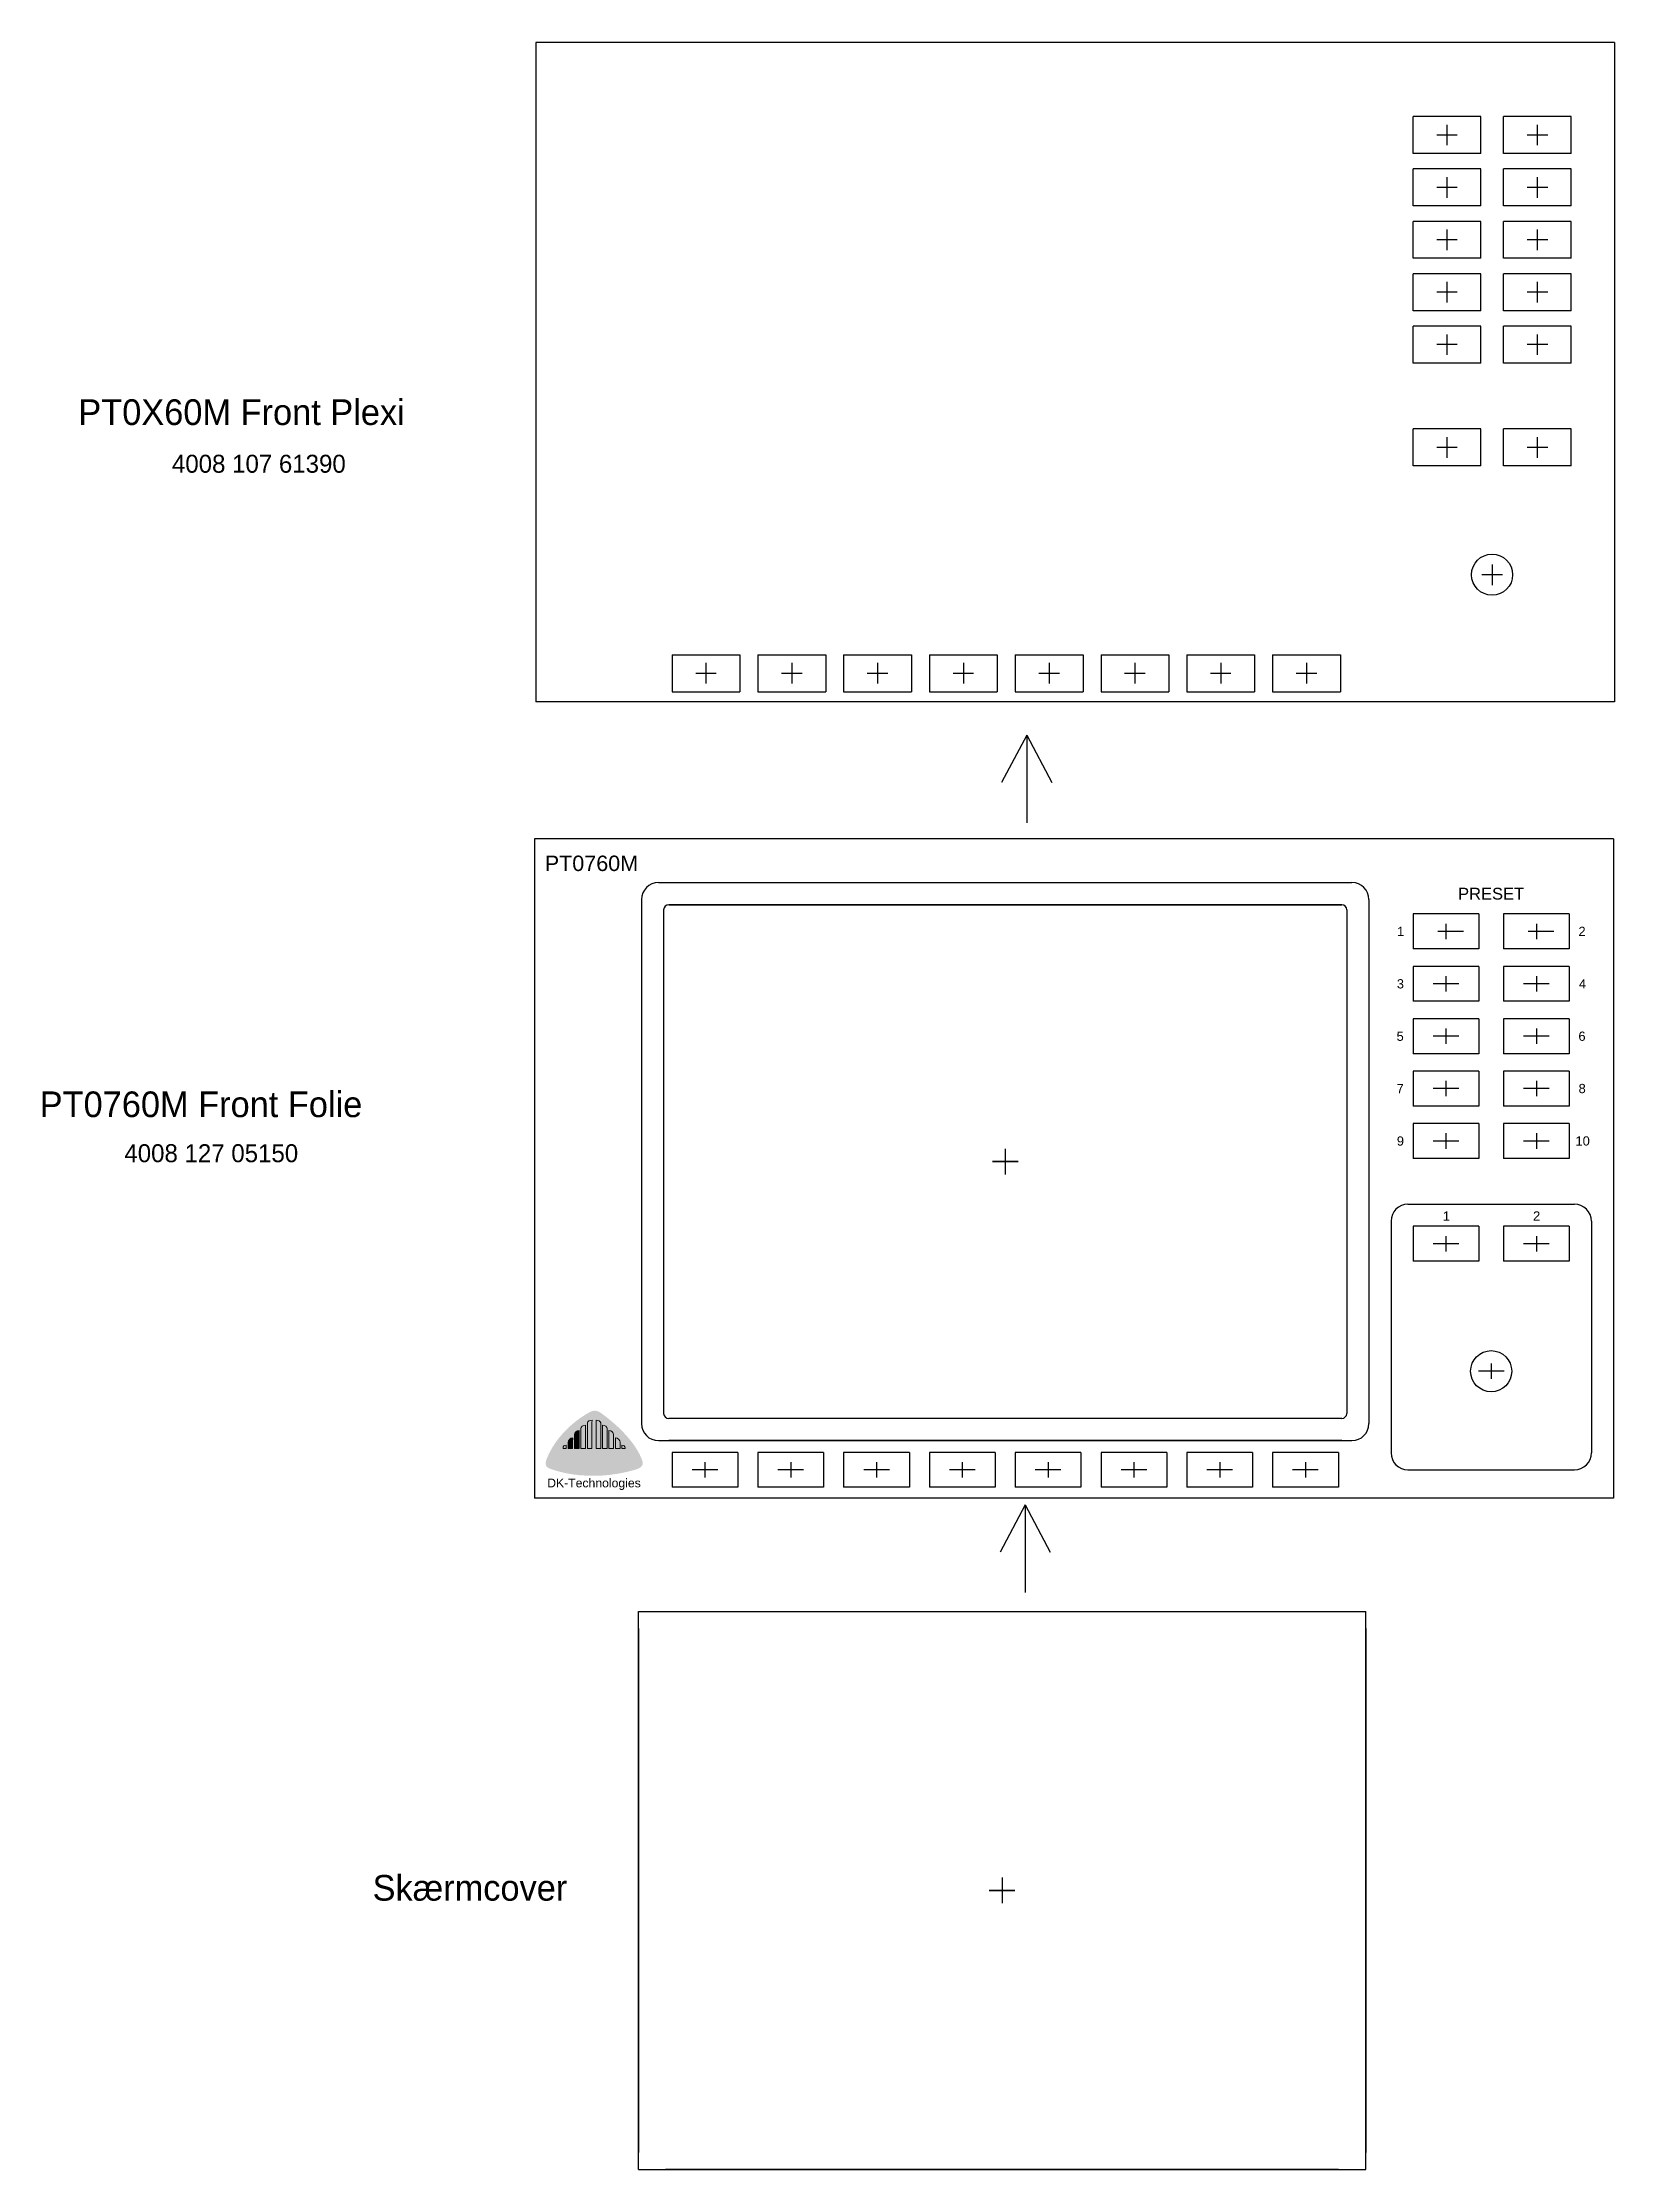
# Model space of a CAD drawing. Header units: millimetres. Extents: x -35 to 294, y -42 to 783.
# Drawn here: x -35.3 to 270.7, y 74.6 to 488.6 of the extents above; entities that cross this region are included whole.
import ezdxf

# ---------------------------------------------------------------- set-up
doc = ezdxf.new("R2010")
doc.units = ezdxf.units.MM
for name, color, linetype in [('Forplade', 4, 'Continuous'), ('LOGO_LARGE_IMAGE', 1, 'Continuous'), ('MSD200C', 4, 'Continuous'), ('ramme', 4, 'Continuous'), ('ramme_head', 2, 'Continuous')]:
    doc.layers.add(name, color=color, linetype=linetype)
doc.styles.add('DK-Audio', font='ARIAL.TTF')

msp = doc.modelspace()

# ---------------------------------------------------------------- texts
at = {"layer": 'Forplade', "color": 0, "style": 'DK-Audio'}
for s, height, p in [('PRESET', 2.3, (240.26, 321.79)), ('1', 1.8, (228.38, 314.7)), ('2', 1.8, (263.68, 314.7)), ('3', 1.8, (228.33, 304.5)), ('4', 1.8, (263.78, 304.5)), ('5', 1.8, (228.28, 294.3)), ('6', 1.8, (263.68, 294.3)), ('7', 1.8, (228.28, 284.1)), ('8', 1.8, (263.71, 284.12)), ('9', 1.8, (228.33, 273.9)), ('10', 1.8, (263.11, 273.92)), ('1', 1.8, (237.28, 259.3)), ('2', 1.8, (254.85, 259.32)), ('DK-Technologies', 1.7, (62.94, 207.4))]:
    msp.add_text(s, height=height, dxfattribs=at).set_placement(p)
at = {"layer": 'MSD200C', "color": 0, "style": 'DK-Audio'}
msp.add_text('PT0760M', height=3, dxfattribs=at).set_placement((62.47, 327.35))
at = {"layer": 'ramme_head', "color": 0}
for s, height, p in [('PT0X60M Front Plexi', 5, (-28.33, 414.16)), ('4008 107 61390', 3.5, (-10.11, 404.87)), ('PT0760M Front Folie', 5, (-35.85, 279.45)), ('4008 127 05150', 3.5, (-19.37, 270.68)), ('Skærmcover', 5, (28.95, 126.95))]:
    msp.add_text(s, height=height, dxfattribs=at).set_placement(p)

# ---------------------------------------------------------------- hatches: boundary and pattern name
at = {"linetype": 'Continuous', "lineweight": 0}
h = msp.add_hatch(color=0, dxfattribs=at)
edge = h.paths.add_edge_path()
edge.add_spline(control_points=[(69.51, 218.82), (69.51, 219.14), (69.91, 219.52), (70.41, 219.52), (70.41, 219.52), (70.41, 218.94), (70.41, 218.94), (70.41, 218.94), (70.41, 214.95), (70.41, 214.95), (70.41, 214.95), (69.51, 214.95), (69.51, 214.95), (69.51, 214.95), (69.51, 218.82), (69.51, 218.82)], knot_values=[0, 0, 0, 0, 1, 1, 1, 2, 2, 2, 3, 3, 3, 4, 4, 4, 5, 5, 5, 5], degree=3, periodic=0)
edge = h.paths.add_edge_path()
edge.add_spline(control_points=[(70.77, 219.93), (70.77, 220.23), (71.17, 220.47), (71.67, 220.47), (71.67, 220.47), (71.66, 219.94), (71.66, 219.94), (71.66, 219.94), (71.66, 214.95), (71.66, 214.95), (71.66, 214.95), (70.77, 214.95), (70.77, 214.95), (70.77, 214.95), (70.77, 219.93), (70.77, 219.93)], knot_values=[0, 0, 0, 0, 1, 1, 1, 2, 2, 2, 3, 3, 3, 4, 4, 4, 5, 5, 5, 5], degree=3, periodic=0)
edge = h.paths.add_edge_path()
edge.add_spline(control_points=[(73.35, 219.93), (73.35, 220.23), (72.95, 220.47), (72.45, 220.47), (72.45, 220.47), (72.46, 219.94), (72.46, 219.94), (72.46, 219.94), (72.46, 214.95), (72.46, 214.95), (72.46, 214.95), (73.35, 214.95), (73.35, 214.95), (73.35, 214.95), (73.35, 219.93), (73.35, 219.93)], knot_values=[0, 0, 0, 0, 1, 1, 1, 2, 2, 2, 3, 3, 3, 4, 4, 4, 5, 5, 5, 5], degree=3, periodic=0)
edge = h.paths.add_edge_path()
edge.add_spline(control_points=[(74.61, 218.82), (74.61, 219.14), (74.21, 219.52), (73.71, 219.52), (73.71, 219.52), (73.72, 218.94), (73.72, 218.94), (73.72, 218.94), (73.72, 214.95), (73.72, 214.95), (73.72, 214.95), (74.61, 214.95), (74.61, 214.95), (74.61, 214.95), (74.61, 218.82), (74.61, 218.82)], knot_values=[0, 0, 0, 0, 1, 1, 1, 2, 2, 2, 3, 3, 3, 4, 4, 4, 5, 5, 5, 5], degree=3, periodic=0)
edge = h.paths.add_edge_path()
edge.add_spline(control_points=[(75.87, 217.7), (75.87, 218.02), (75.47, 218.46), (74.97, 218.46), (74.97, 218.46), (74.97, 217.76), (74.97, 217.76), (74.97, 217.76), (74.97, 214.95), (74.97, 214.95), (74.97, 214.95), (75.87, 214.95), (75.87, 214.95), (75.87, 214.95), (75.87, 217.7), (75.87, 217.7)], knot_values=[0, 0, 0, 0, 1, 1, 1, 2, 2, 2, 3, 3, 3, 4, 4, 4, 5, 5, 5, 5], degree=3, periodic=0)
edge = h.paths.add_edge_path()
edge.add_spline(control_points=[(77.13, 216.18), (77.13, 216.47), (76.72, 217.05), (76.22, 217.05), (76.22, 217.05), (76.23, 216.22), (76.23, 216.22), (76.23, 216.22), (76.23, 214.95), (76.23, 214.95), (76.23, 214.95), (77.13, 214.95), (77.13, 214.95), (77.13, 214.95), (77.13, 216.18), (77.13, 216.18)], knot_values=[0, 0, 0, 0, 1, 1, 1, 2, 2, 2, 3, 3, 3, 4, 4, 4, 5, 5, 5, 5], degree=3, periodic=0)
edge = h.paths.add_edge_path()
edge.add_spline(control_points=[(78.1, 215.15), (78.1, 215.36), (77.82, 215.59), (77.47, 215.59), (77.47, 215.59), (77.48, 215.16), (77.48, 215.16), (77.48, 215.16), (77.48, 214.95), (77.48, 214.95), (77.48, 214.95), (78.1, 214.95), (78.1, 214.95), (78.1, 214.95), (78.1, 215.15), (78.1, 215.15)], knot_values=[0, 0, 0, 0, 1, 1, 1, 2, 2, 2, 3, 3, 3, 4, 4, 4, 5, 5, 5, 5], degree=3, periodic=0)
edge = h.paths.add_edge_path()
edge.add_spline(control_points=[(66.02, 215.15), (66.02, 215.36), (66.3, 215.59), (66.65, 215.59), (66.65, 215.59), (66.64, 215.16), (66.64, 215.16), (66.64, 215.16), (66.64, 214.95), (66.64, 214.95), (66.64, 214.95), (66.02, 214.95), (66.02, 214.95), (66.02, 214.95), (66.02, 215.15), (66.02, 215.15)], knot_values=[0, 0, 0, 0, 1, 1, 1, 2, 2, 2, 3, 3, 3, 4, 4, 4, 5, 5, 5, 5], degree=3, periodic=0)
h = msp.add_hatch(color=0, dxfattribs=at)
edge = h.paths.add_edge_path()
edge.add_spline(control_points=[(67, 216.18), (67, 216.47), (67.4, 217.05), (67.9, 217.05), (67.9, 217.05), (67.89, 216.22), (67.89, 216.22), (67.89, 216.22), (67.89, 214.95), (67.89, 214.95), (67.89, 214.95), (67, 214.95), (67, 214.95), (67, 214.95), (67, 216.18), (67, 216.18)], knot_values=[0, 0, 0, 0, 1, 1, 1, 2, 2, 2, 3, 3, 3, 4, 4, 4, 5, 5, 5, 5], degree=3, periodic=0)
h = msp.add_hatch(color=0, dxfattribs=at)
edge = h.paths.add_edge_path()
edge.add_spline(control_points=[(68.25, 217.7), (68.25, 218.02), (68.66, 218.46), (69.16, 218.46), (69.16, 218.46), (69.15, 217.76), (69.15, 217.76), (69.15, 217.76), (69.15, 214.95), (69.15, 214.95), (69.15, 214.95), (68.25, 214.95), (68.25, 214.95), (68.25, 214.95), (68.25, 217.7), (68.25, 217.7)], knot_values=[0, 0, 0, 0, 1, 1, 1, 2, 2, 2, 3, 3, 3, 4, 4, 4, 5, 5, 5, 5], degree=3, periodic=0)
at = {"layer": 'LOGO_LARGE_IMAGE', "lineweight": 0}
h = msp.add_hatch(color=1, dxfattribs=at)
h.dxf.hatch_style = 2
edge = h.paths.add_edge_path()
edge.add_spline(control_points=[(71.07, 221.94), (71.07, 221.94), (65.22, 218.99), (62.8, 212.85), (62.2, 211.34), (63.36, 211.08), (63.36, 211.08), (63.36, 211.08), (70.56, 207.97), (80.25, 210.88), (82.21, 211.47), (81.39, 212.7), (81.39, 212.7), (81.39, 212.7), (80.32, 216.84), (73.39, 221.89), (72.13, 222.8), (71.07, 221.94), (71.07, 221.94)], knot_values=[0, 0, 0, 0, 1, 1, 1, 2, 2, 2, 3, 3, 3, 4, 4, 4, 5, 5, 5, 6, 6, 6, 6], degree=3, periodic=0)
h = msp.add_hatch(color=0, dxfattribs=at)
h.dxf.hatch_style = 2
edge = h.paths.add_edge_path()
edge.add_spline(control_points=[(66.22, 213.27), (65.34, 213.27), (65.34, 214.17), (65.34, 214.17), (65.34, 214.17), (70.71, 214.17), (70.71, 214.17), (70.71, 214.17), (71.68, 214.14), (71.68, 213.05), (71.68, 212.09), (71, 211.84), (70.71, 211.84), (70.42, 211.84), (64.37, 211.84), (64.37, 211.84), (64.37, 211.84), (64.36, 212.72), (65.31, 212.72), (65.31, 212.72), (70.61, 212.72), (70.61, 212.72), (70.61, 212.72), (70.84, 212.75), (70.84, 213.05), (70.84, 213.26), (70.58, 213.3), (70.58, 213.3), (70.58, 213.3), (66.77, 213.27), (66.22, 213.27)], knot_values=[0, 0, 0, 0, 1, 1, 1, 2, 2, 2, 3, 3, 3, 4, 4, 4, 5, 5, 5, 6, 6, 6, 7, 7, 7, 8, 8, 8, 9, 9, 9, 10, 10, 10, 10], degree=3, periodic=0)
h = msp.add_hatch(color=0, dxfattribs=at)
h.dxf.hatch_style = 2
edge = h.paths.add_edge_path()
edge.add_spline(control_points=[(72.49, 214.18), (72.49, 214.18), (72.49, 211.85), (72.49, 211.85), (72.49, 211.85), (73.36, 211.85), (73.36, 211.85), (73.36, 211.85), (73.36, 212.03), (73.36, 212.03), (73.36, 212.03), (73.34, 212.18), (73.51, 212.24), (73.58, 212.27), (73.8, 212.25), (73.8, 212.25), (73.8, 212.25), (79.84, 211.85), (79.84, 211.85), (79.84, 211.85), (79.61, 212.5), (79.05, 212.65), (78.84, 212.71), (76.85, 212.77), (75.58, 212.88), (74.64, 212.96), (73.68, 212.96), (75.58, 213.1), (76.82, 213.2), (77.87, 213.28), (78.05, 213.3), (78.59, 213.36), (78.85, 214.19), (78.85, 214.19), (78.85, 214.19), (73.81, 213.77), (73.81, 213.77), (73.81, 213.77), (73.61, 213.74), (73.54, 213.76), (73.34, 213.82), (73.36, 214.01), (73.36, 214.01), (73.36, 214.01), (73.36, 214.18), (73.36, 214.18), (73.36, 214.18), (72.49, 214.18), (72.49, 214.18)], knot_values=[0, 0, 0, 0, 1, 1, 1, 2, 2, 2, 3, 3, 3, 4, 4, 4, 5, 5, 5, 6, 6, 6, 7, 7, 7, 8, 8, 8, 9, 9, 9, 10, 10, 10, 11, 11, 11, 12, 12, 12, 13, 13, 13, 14, 14, 14, 15, 15, 15, 16, 16, 16, 16], degree=3, periodic=0)

# ---------------------------------------------------------------- linework, layer by layer
at = {"layer": 'LOGO_LARGE_IMAGE', "color": 0, "lineweight": 0}
for points in [[(69.51, 218.82), (69.51, 219.14), (69.91, 219.52), (70.41, 219.52), (70.41, 219.52), (70.41, 218.94), (70.41, 218.94), (70.41, 218.94), (70.41, 214.95), (70.41, 214.95), (70.41, 214.95), (69.51, 214.95), (69.51, 214.95), (69.51, 214.95), (69.51, 218.82), (69.51, 218.82)], [(70.77, 219.93), (70.77, 220.23), (71.17, 220.47), (71.67, 220.47), (71.67, 220.47), (71.66, 219.94), (71.66, 219.94), (71.66, 219.94), (71.66, 214.95), (71.66, 214.95), (71.66, 214.95), (70.77, 214.95), (70.77, 214.95), (70.77, 214.95), (70.77, 219.93), (70.77, 219.93)], [(73.35, 219.93), (73.35, 220.23), (72.95, 220.47), (72.45, 220.47), (72.45, 220.47), (72.46, 219.94), (72.46, 219.94), (72.46, 219.94), (72.46, 214.95), (72.46, 214.95), (72.46, 214.95), (73.35, 214.95), (73.35, 214.95), (73.35, 214.95), (73.35, 219.93), (73.35, 219.93)], [(74.61, 218.82), (74.61, 219.14), (74.21, 219.52), (73.71, 219.52), (73.71, 219.52), (73.72, 218.94), (73.72, 218.94), (73.72, 218.94), (73.72, 214.95), (73.72, 214.95), (73.72, 214.95), (74.61, 214.95), (74.61, 214.95), (74.61, 214.95), (74.61, 218.82), (74.61, 218.82)], [(66.02, 215.15), (66.02, 215.36), (66.3, 215.59), (66.65, 215.59), (66.65, 215.59), (66.64, 215.16), (66.64, 215.16), (66.64, 215.16), (66.64, 214.95), (66.64, 214.95), (66.64, 214.95), (66.02, 214.95), (66.02, 214.95), (66.02, 214.95), (66.02, 215.15), (66.02, 215.15)], [(67, 216.18), (67, 216.47), (67.4, 217.05), (67.9, 217.05), (67.9, 217.05), (67.89, 216.22), (67.89, 216.22), (67.89, 216.22), (67.89, 214.95), (67.89, 214.95), (67.89, 214.95), (67, 214.95), (67, 214.95), (67, 214.95), (67, 216.18), (67, 216.18)], [(68.25, 217.7), (68.25, 218.02), (68.66, 218.46), (69.16, 218.46), (69.16, 218.46), (69.15, 217.76), (69.15, 217.76), (69.15, 217.76), (69.15, 214.95), (69.15, 214.95), (69.15, 214.95), (68.25, 214.95), (68.25, 214.95), (68.25, 214.95), (68.25, 217.7), (68.25, 217.7)], [(75.87, 217.7), (75.87, 218.02), (75.47, 218.46), (74.97, 218.46), (74.97, 218.46), (74.97, 217.76), (74.97, 217.76), (74.97, 217.76), (74.97, 214.95), (74.97, 214.95), (74.97, 214.95), (75.87, 214.95), (75.87, 214.95), (75.87, 214.95), (75.87, 217.7), (75.87, 217.7)], [(77.13, 216.18), (77.13, 216.47), (76.72, 217.05), (76.22, 217.05), (76.22, 217.05), (76.23, 216.22), (76.23, 216.22), (76.23, 216.22), (76.23, 214.95), (76.23, 214.95), (76.23, 214.95), (77.13, 214.95), (77.13, 214.95), (77.13, 214.95), (77.13, 216.18), (77.13, 216.18)], [(78.1, 215.15), (78.1, 215.36), (77.82, 215.59), (77.47, 215.59), (77.47, 215.59), (77.48, 215.16), (77.48, 215.16), (77.48, 215.16), (77.48, 214.95), (77.48, 214.95), (77.48, 214.95), (78.1, 214.95), (78.1, 214.95), (78.1, 214.95), (78.1, 215.15), (78.1, 215.15)]]:
    msp.add_open_spline(points, degree=3, knots=[0, 0, 0, 0, 1, 1, 1, 2, 2, 2, 3, 3, 3, 4, 4, 4, 5, 5, 5, 5], dxfattribs=at)
at = {"layer": 'ramme', "color": 0, "ltscale": 0.1}
for p, q in [((270.7, 488.6), (60.7, 488.6)), ((60.7, 488.6), (60.7, 360.3)), ((270.7, 488.6), (270.7, 360.3)), ((231.5, 467), (231.5, 474.2)), ((244.7, 474.2), (231.5, 474.2)), ((238.1, 468.6), (238.1, 472.6)), ((244.7, 467), (244.7, 474.2)), ((262.3, 474.2), (249.1, 474.2)), ((249.1, 467), (249.1, 474.2)), ((255.7, 468.6), (255.7, 472.6)), ((262.3, 467), (262.3, 474.2)), ((240.1, 470.6), (236.1, 470.6)), ((257.7, 470.6), (253.7, 470.6)), ((244.7, 467), (231.5, 467)), ((231.5, 456.8), (231.5, 464)), ((244.7, 464), (231.5, 464)), ((244.7, 456.8), (244.7, 464)), ((262.3, 467), (249.1, 467)), ((262.3, 464), (249.1, 464)), ((249.1, 456.8), (249.1, 464)), ((262.3, 456.8), (262.3, 464)), ((240.1, 460.4), (236.1, 460.4)), ((238.1, 458.4), (238.1, 462.4)), ((257.7, 460.4), (253.7, 460.4)), ((255.7, 458.4), (255.7, 462.4)), ((244.7, 456.8), (231.5, 456.8)), ((262.3, 456.8), (249.1, 456.8)), ((231.5, 446.6), (231.5, 453.8)), ((244.7, 453.8), (231.5, 453.8)), ((238.1, 448.2), (238.1, 452.2)), ((244.7, 446.6), (244.7, 453.8)), ((262.3, 453.8), (249.1, 453.8)), ((249.1, 446.6), (249.1, 453.8)), ((255.7, 448.2), (255.7, 452.2)), ((262.3, 446.6), (262.3, 453.8)), ((240.1, 450.2), (236.1, 450.2)), ((257.7, 450.2), (253.7, 450.2)), ((244.7, 446.6), (231.5, 446.6)), ((231.5, 436.4), (231.5, 443.6)), ((244.7, 443.6), (231.5, 443.6)), ((244.7, 436.4), (244.7, 443.6)), ((262.3, 446.6), (249.1, 446.6)), ((262.3, 443.6), (249.1, 443.6)), ((249.1, 436.4), (249.1, 443.6)), ((262.3, 436.4), (262.3, 443.6)), ((240.1, 440), (236.1, 440)), ((238.1, 438), (238.1, 442)), ((257.7, 440), (253.7, 440)), ((255.7, 438), (255.7, 442)), ((244.7, 436.4), (231.5, 436.4)), ((262.3, 436.4), (249.1, 436.4)), ((231.5, 426.2), (231.5, 433.4)), ((244.7, 433.4), (231.5, 433.4)), ((238.1, 427.8), (238.1, 431.8)), ((244.7, 426.2), (244.7, 433.4)), ((262.3, 433.4), (249.1, 433.4)), ((249.1, 426.2), (249.1, 433.4)), ((255.7, 427.8), (255.7, 431.8)), ((262.3, 426.2), (262.3, 433.4)), ((240.1, 429.8), (236.1, 429.8)), ((257.7, 429.8), (253.7, 429.8)), ((244.7, 426.2), (231.5, 426.2)), ((262.3, 426.2), (249.1, 426.2)), ((231.5, 406.2), (231.5, 413.4)), ((244.7, 413.4), (231.5, 413.4)), ((238.1, 407.8), (238.1, 411.8)), ((244.7, 406.2), (244.7, 413.4)), ((249.1, 406.2), (249.1, 413.4)), ((262.3, 413.4), (249.1, 413.4)), ((255.7, 407.8), (255.7, 411.8)), ((262.3, 406.2), (262.3, 413.4)), ((244.7, 406.2), (231.5, 406.2)), ((240.1, 409.8), (236.1, 409.8)), ((262.3, 406.2), (249.1, 406.2)), ((257.7, 409.8), (253.7, 409.8)), ((248.9, 385), (244.9, 385)), ((246.9, 387), (246.9, 383)), ((87.25, 369.45), (87.25, 362.25)), ((87.25, 369.45), (100.45, 369.45)), ((100.45, 369.45), (100.45, 362.25)), ((103.95, 369.45), (103.95, 362.25)), ((103.95, 369.45), (117.15, 369.45)), ((117.15, 369.45), (117.15, 362.25)), ((120.65, 369.45), (120.65, 362.25)), ((120.65, 369.45), (133.85, 369.45)), ((133.85, 369.45), (133.85, 362.25)), ((137.35, 369.45), (137.35, 362.25)), ((137.35, 369.45), (150.55, 369.45)), ((150.55, 369.45), (150.55, 362.25)), ((154.05, 369.45), (154.05, 362.25)), ((154.05, 369.45), (154.05, 362.25)), ((154.05, 369.45), (167.25, 369.45)), ((167.25, 369.45), (167.25, 362.25)), ((170.75, 369.45), (170.75, 362.25)), ((170.75, 369.45), (183.95, 369.45)), ((183.95, 369.45), (183.95, 362.25)), ((187.45, 369.45), (187.45, 362.25)), ((187.45, 369.45), (200.65, 369.45)), ((200.65, 369.45), (200.65, 362.25)), ((204.15, 369.45), (204.15, 362.25)), ((204.15, 369.45), (217.35, 369.45)), ((217.35, 369.45), (217.35, 362.25)), ((91.85, 365.85), (95.85, 365.85)), ((93.85, 367.85), (93.85, 363.85)), ((108.55, 365.85), (112.55, 365.85)), ((110.55, 367.85), (110.55, 363.85)), ((125.25, 365.85), (129.25, 365.85)), ((127.25, 367.85), (127.25, 363.85)), ((141.95, 365.85), (145.95, 365.85)), ((143.95, 367.85), (143.95, 363.85)), ((158.65, 365.85), (162.65, 365.85)), ((160.65, 367.85), (160.65, 363.85)), ((175.35, 365.85), (179.35, 365.85)), ((177.35, 367.85), (177.35, 363.85)), ((192.05, 365.85), (196.05, 365.85)), ((194.05, 367.85), (194.05, 363.85)), ((208.75, 365.85), (212.75, 365.85)), ((210.75, 367.85), (210.75, 363.85)), ((270.7, 360.3), (60.7, 360.3)), ((87.25, 362.25), (100.45, 362.25)), ((103.95, 362.25), (117.15, 362.25)), ((120.65, 362.25), (133.85, 362.25)), ((137.35, 362.25), (150.55, 362.25)), ((154.05, 362.25), (167.25, 362.25)), ((170.75, 362.25), (183.95, 362.25)), ((187.45, 362.25), (200.65, 362.25)), ((204.15, 362.25), (217.35, 362.25)), ((270.5, 333.6), (60.5, 333.6)), ((60.5, 333.6), (60.5, 205.3)), ((270.5, 333.6), (270.5, 205.3)), ((84.6, 325.1), (219.6, 325.1)), ((81.3, 321.8), (81.3, 219.8)), ((85.6, 319.8), (85.6, 221.8)), ((217.6, 320.8), (86.6, 320.8)), ((86.6, 320.8), (217.6, 320.8)), ((218.6, 319.8), (218.6, 221.8)), ((218.6, 319.8), (218.6, 221.8)), ((222.9, 321.8), (222.9, 219.8)), ((231.5, 319), (231.5, 312.2)), ((244.3, 319), (231.5, 319)), ((244.3, 319), (244.3, 312.2)), ((249.1, 319), (249.1, 312.2)), ((261.9, 319), (249.1, 319)), ((261.9, 319), (261.9, 312.2)), ((241.3, 315.6), (236.3, 315.6)), ((237.9, 317.1), (237.9, 314.1)), ((258.9, 315.6), (253.9, 315.6)), ((255.5, 317.1), (255.5, 314.1)), ((244.3, 312.2), (231.5, 312.2)), ((261.9, 312.2), (249.1, 312.2)), ((244.3, 308.8), (231.5, 308.8)), ((231.5, 308.8), (231.5, 302)), ((237.9, 306.9), (237.9, 303.9)), ((244.3, 308.8), (244.3, 302)), ((261.9, 308.8), (249.1, 308.8)), ((249.1, 308.8), (249.1, 302)), ((255.5, 306.9), (255.5, 303.9)), ((261.9, 308.8), (261.9, 302)), ((240.4, 305.4), (235.4, 305.4)), ((258, 305.4), (253, 305.4)), ((244.3, 302), (231.5, 302)), ((244.3, 298.6), (231.5, 298.6)), ((231.5, 298.6), (231.5, 291.8)), ((244.3, 298.6), (244.3, 291.8)), ((261.9, 302), (249.1, 302)), ((261.9, 298.6), (249.1, 298.6)), ((249.1, 298.6), (249.1, 291.8)), ((261.9, 298.6), (261.9, 291.8)), ((240.4, 295.2), (235.4, 295.2)), ((237.9, 296.7), (237.9, 293.7)), ((258, 295.2), (253, 295.2)), ((255.5, 296.7), (255.5, 293.7)), ((244.3, 291.8), (231.5, 291.8)), ((261.9, 291.8), (249.1, 291.8)), ((244.3, 288.4), (231.5, 288.4)), ((231.5, 288.4), (231.5, 281.6)), ((237.9, 286.5), (237.9, 283.5)), ((244.3, 288.4), (244.3, 281.6)), ((261.9, 288.4), (249.1, 288.4)), ((249.1, 288.4), (249.1, 281.6)), ((255.5, 286.5), (255.5, 283.5)), ((261.9, 288.4), (261.9, 281.6)), ((244.3, 281.6), (231.5, 281.6)), ((240.4, 285), (235.4, 285)), ((261.9, 281.6), (249.1, 281.6)), ((258, 285), (253, 285)), ((244.3, 278.2), (231.5, 278.2)), ((231.5, 278.2), (231.5, 271.4)), ((244.3, 278.2), (244.3, 271.4)), ((261.9, 278.2), (249.1, 278.2)), ((249.1, 278.2), (249.1, 271.4)), ((261.9, 278.2), (261.9, 271.4)), ((152.1, 273.3), (152.1, 268.3)), ((240.4, 274.8), (235.4, 274.8)), ((237.9, 276.3), (237.9, 273.3)), ((258, 274.8), (253, 274.8)), ((255.5, 276.3), (255.5, 273.3)), ((149.6, 270.8), (154.6, 270.8)), ((154.6, 270.8), (149.6, 270.8)), ((244.3, 271.4), (231.5, 271.4)), ((261.9, 271.4), (249.1, 271.4)), ((230.5, 262.5), (262.9, 262.5)), ((227.2, 259.2), (227.2, 214.1)), ((244.3, 258.2), (231.5, 258.2)), ((231.5, 258.2), (231.5, 251.4)), ((244.3, 258.2), (244.3, 251.4)), ((261.9, 258.2), (249.1, 258.2)), ((249.1, 258.2), (249.1, 251.4)), ((261.9, 258.2), (261.9, 251.4)), ((266.2, 259.2), (266.2, 214.1)), ((240.4, 254.8), (235.4, 254.8)), ((237.9, 256.3), (237.9, 253.3)), ((258, 254.8), (253, 254.8)), ((255.5, 256.3), (255.5, 253.3)), ((244.3, 251.4), (231.5, 251.4)), ((261.9, 251.4), (249.1, 251.4)), ((249.2, 230), (244.2, 230)), ((246.7, 231.5), (246.7, 228.5)), ((217.6, 220.8), (86.6, 220.8)), ((84.6, 216.5), (219.6, 216.5)), ((217.6, 216.5), (86.6, 216.5)), ((87.25, 214.2), (87.25, 207.4)), ((100.05, 214.2), (87.25, 214.2)), ((93.65, 212.3), (93.65, 209.3)), ((93.65, 212.3), (93.65, 209.3)), ((100.05, 214.2), (100.05, 207.4)), ((103.95, 214.2), (103.95, 207.4)), ((116.75, 214.2), (103.95, 214.2)), ((110.35, 212.3), (110.35, 209.3)), ((110.35, 212.3), (110.35, 209.3)), ((116.75, 214.2), (116.75, 207.4)), ((120.65, 214.2), (120.65, 207.4)), ((120.65, 214.2), (120.65, 207.4)), ((133.45, 214.2), (120.65, 214.2)), ((127.05, 212.3), (127.05, 209.3)), ((127.05, 212.3), (127.05, 209.3)), ((133.45, 214.2), (133.45, 207.4)), ((137.35, 214.2), (137.35, 207.4)), ((150.15, 214.2), (137.35, 214.2)), ((143.75, 212.3), (143.75, 209.3)), ((150.15, 214.2), (150.15, 207.4)), ((150.15, 212.3), (150.15, 207.4)), ((154.05, 214.2), (154.05, 207.4)), ((154.05, 214.2), (154.05, 207.4)), ((154.05, 214.2), (154.05, 207.4)), ((166.85, 214.2), (154.05, 214.2)), ((160.45, 212.3), (160.45, 209.3)), ((160.45, 212.3), (160.45, 209.3)), ((166.85, 214.2), (166.85, 207.4)), ((170.75, 214.2), (170.75, 207.4)), ((183.55, 214.2), (170.75, 214.2)), ((177.15, 212.3), (177.15, 209.3)), ((177.15, 212.3), (177.15, 209.3)), ((183.55, 214.2), (183.55, 207.4)), ((187.45, 214.2), (187.45, 207.4)), ((200.25, 214.2), (187.45, 214.2)), ((193.85, 212.3), (193.85, 209.3)), ((193.85, 212.3), (193.85, 209.3)), ((200.25, 214.2), (200.25, 207.4)), ((204.15, 214.2), (204.15, 207.4)), ((216.95, 214.2), (204.15, 214.2)), ((210.55, 212.3), (210.55, 209.3)), ((210.55, 212.3), (210.55, 209.3)), ((216.95, 214.2), (216.95, 207.4)), ((100.05, 207.4), (87.25, 207.4)), ((96.15, 210.8), (91.15, 210.8)), ((96.15, 210.8), (91.15, 210.8)), ((116.75, 207.4), (103.95, 207.4)), ((112.85, 210.8), (107.85, 210.8)), ((112.85, 210.8), (107.85, 210.8)), ((133.45, 207.4), (120.65, 207.4)), ((129.55, 210.8), (124.55, 210.8)), ((129.55, 210.8), (124.55, 210.8)), ((150.15, 207.4), (137.35, 207.4)), ((146.25, 210.8), (141.25, 210.8)), ((146.25, 210.8), (141.25, 210.8)), ((166.85, 207.4), (154.05, 207.4)), ((162.95, 210.8), (157.95, 210.8)), ((162.95, 210.8), (157.95, 210.8)), ((183.55, 207.4), (170.75, 207.4)), ((179.65, 210.8), (174.65, 210.8)), ((179.65, 210.8), (174.65, 210.8)), ((200.25, 207.4), (187.45, 207.4)), ((196.35, 210.8), (191.35, 210.8)), ((196.35, 210.8), (191.35, 210.8)), ((216.95, 207.4), (204.15, 207.4)), ((213.05, 210.8), (208.05, 210.8)), ((213.05, 210.8), (208.05, 210.8)), ((230.5, 210.8), (262.9, 210.8)), ((270.5, 205.3), (60.5, 205.3)), ((80.7, 183.24), (222.3, 183.24)), ((80.7, 74.64), (80.7, 183.24)), ((84, 183.24), (219, 183.24)), ((222.3, 74.64), (222.3, 183.24)), ((80.7, 179.94), (80.7, 77.94)), ((222.3, 179.94), (222.3, 77.94)), ((149, 128.94), (154, 128.94)), ((154, 128.94), (149, 128.94)), ((151.5, 131.44), (151.5, 126.44)), ((80.7, 74.64), (222.3, 74.64)), ((84, 74.64), (219, 74.64)), ((217, 74.64), (86, 74.64))]:
    msp.add_line(p, q, dxfattribs=at)
at = {"layer": 'ramme', "color": 5, "ltscale": 0.1}
for p, q in [((156.3, 353.8), (151.39, 344.55)), ((156.3, 353.8), (156.3, 336.75)), ((156.3, 353.8), (161.15, 344.55)), ((156.01, 204), (151.1, 194.75)), ((156.01, 204), (156.01, 186.95)), ((156.01, 204), (160.85, 194.75))]:
    msp.add_line(p, q, dxfattribs=at)
at = {"layer": 'ramme', "color": 0, "ltscale": 0.1}
for centre in [(246.88, 385.03), (246.7, 230)]:
    msp.add_circle(centre, 4, dxfattribs=at)
for centre, radius, start, end in [((84.6, 321.8), 3.3, 90, 180), ((219.6, 321.8), 3.3, 0, 90), ((86.6, 319.8), 1, 90, 180), ((217.6, 319.8), 1, 0, 90), ((230.5, 259.2), 3.3, 90, 180), ((262.9, 259.2), 3.3, 0, 90), ((84.6, 219.8), 3.3, 180, 270), ((86.6, 221.8), 1, 180, 270), ((217.6, 221.8), 1, 270, 0), ((219.6, 219.8), 3.3, 270, 0), ((230.5, 214.1), 3.3, 180, 270), ((262.9, 214.1), 3.3, 270, 0)]:
    msp.add_arc(centre, radius, start, end, dxfattribs=at)

msp.set_redraw_order([(e.dxf.handle, doc.entitydb.next_handle()) for e in msp.query("TEXT MTEXT ATTDEF DIMENSION ARC_DIMENSION")])  # texts and dimensions are drawn at this point

doc.saveas('drawing.dxf')
